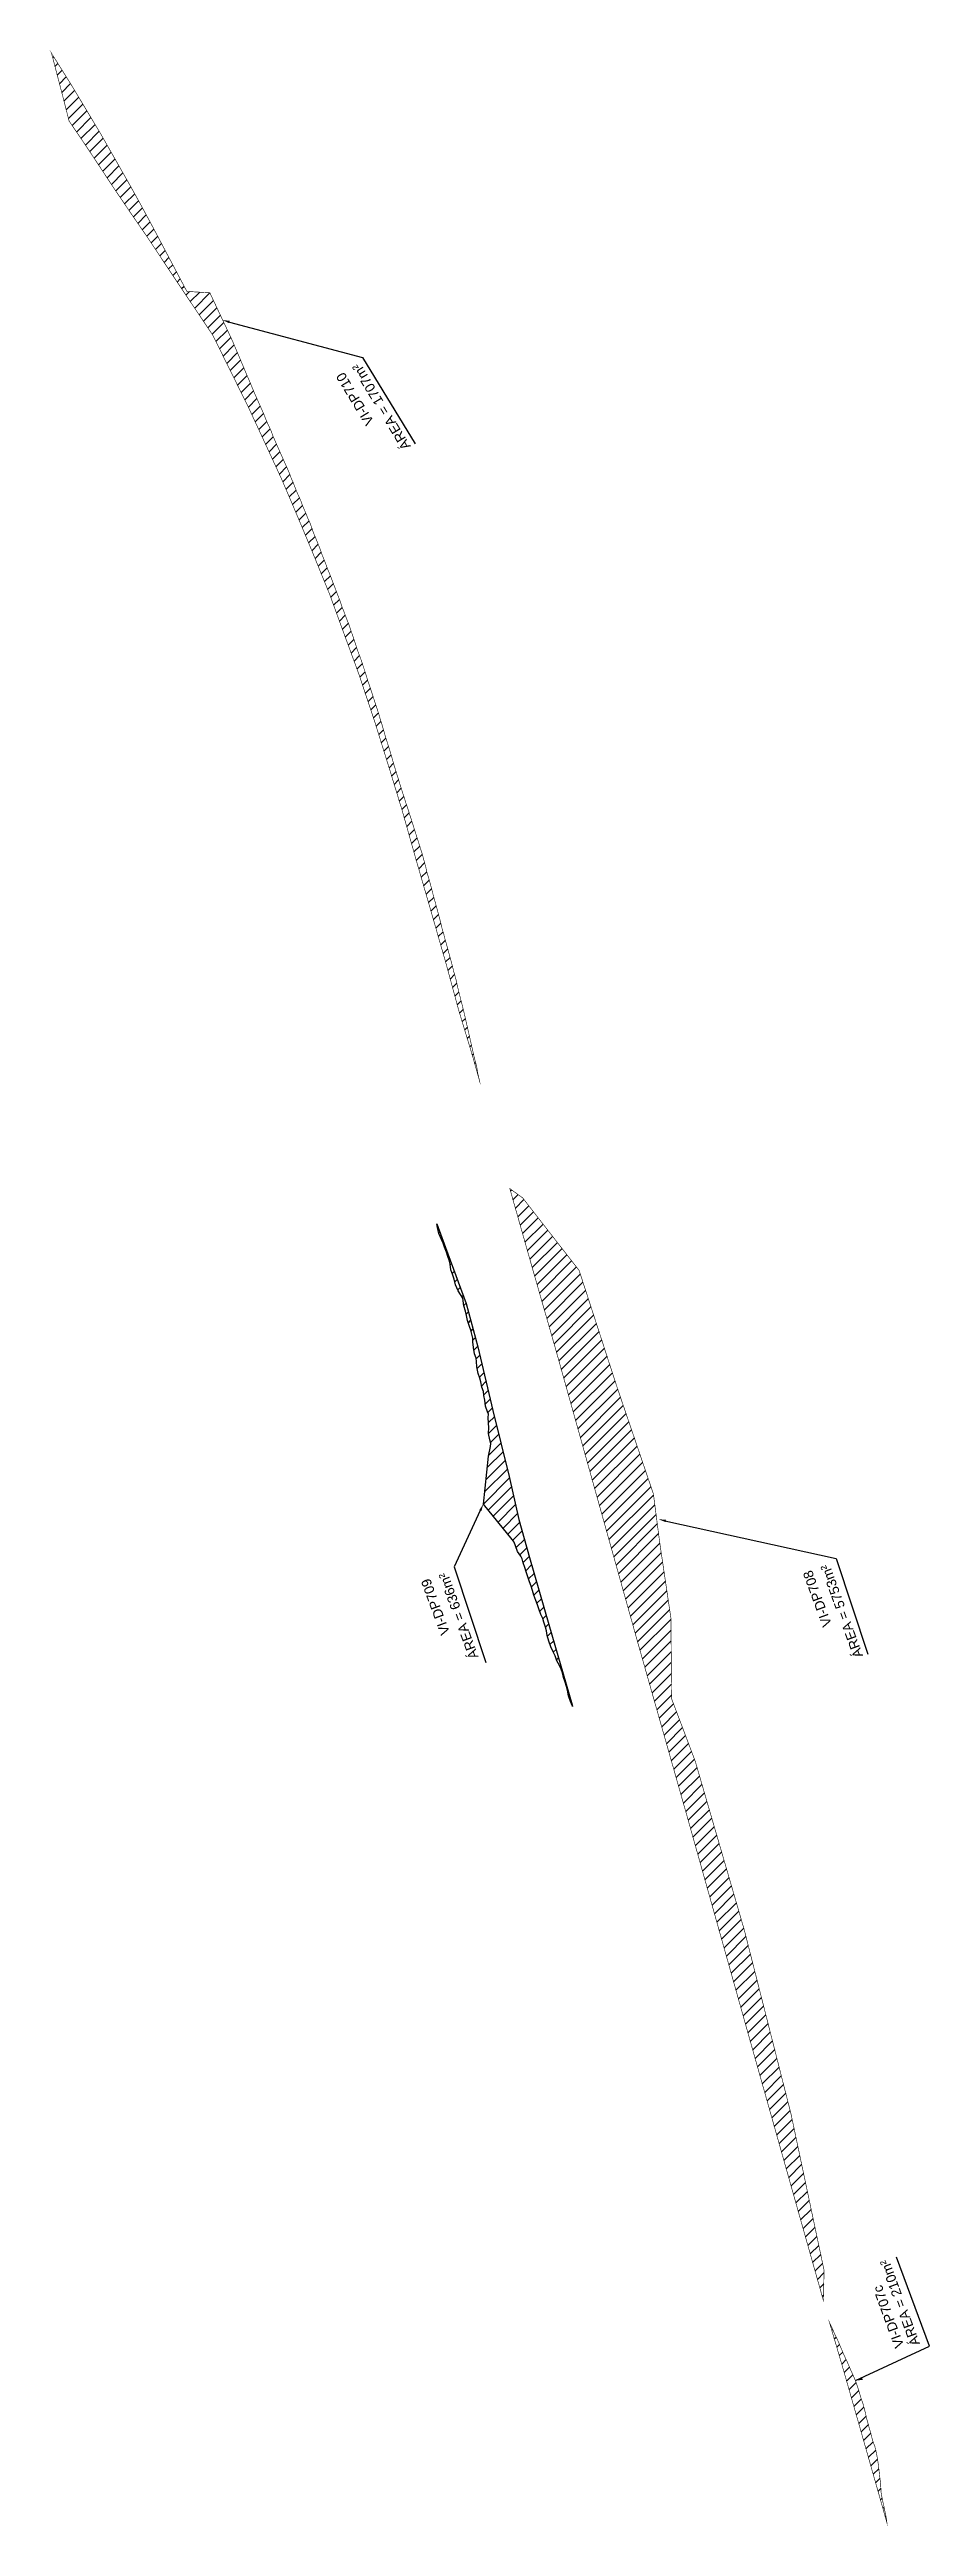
# Model space of a CAD drawing. Header units: metres. Extents: x 287051 to 328239, y 7396995 to 7466021.
# Drawn here: x 298530 to 298893, y 7450306 to 7451327 of the extents above; entities that cross this region are included whole.
import ezdxf

# ---------------------------------------------------------------- set-up
doc = ezdxf.new("R2010")
doc.units = ezdxf.units.M
doc.header["$LTSCALE"] = 10
doc.layers.add('DESAPROPRIAÇÃO', color=160, linetype='Continuous')
doc.layers.add('U-HZ-TEXTO-DESAP', color=2, linetype='Continuous')
doc.styles.add('ARIAL', font='arial.ttf')
pattern_1 = [(45, (0, 0), (-2.245064030267288, 2.245064030267288), [])]

msp = doc.modelspace()

# ---------------------------------------------------------------- texts
at = {"layer": 'U-HZ-TEXTO-DESAP', "style": 'ARIAL'}
for s, rotation, p in [('ÁREA = 1707m²', 121.2199583542089, (298678.9995120296, 7451163.327783469)), ('VI-DP710', 121.2199583542089, (298663.892828315, 7451173.442624096)), ('VI-DP709', 110.1455644115578, (298695.123445797, 7450674.512010128)), ('ÁREA = 636m²', 110.1455644115578, (298706.9280732744, 7450664.621916033)), ('VI-DP708', 110.1455644115578, (298852.4940385644, 7450677.894034881)), ('ÁREA = 5753m²', 110.1455644115578, (298865.369004075, 7450665.086296224)), ('ÁREA = 210m²', 110.1455644115578, (298888.7970343103, 7450381.672119688, 719)), ('VI-DP707c', 110.1455644115578, (298882.2621975223, 7450380.794803999, 719))]:
    msp.add_text(s, height=4, rotation=rotation, dxfattribs=at).set_placement(p)

# ---------------------------------------------------------------- hatches: boundary and pattern name
at = {"layer": 'DESAPROPRIAÇÃO', "transparency": 33554687}
h = msp.add_hatch(dxfattribs=at)
h.set_pattern_fill('ANSI31', color=256)
h.set_pattern_definition(pattern_1)
h.paths.add_polyline_path([(298530.899365366, 7451325.154039748), (298538.5628506701, 7451312.935821945), (298550.5910603108, 7451292.962413303), (298562.5168173984, 7451272.048491782), (298567.7398587418, 7451262.649711053), (298571.7691718661, 7451255.219619147), (298586.6580364297, 7451227.105990913), (298596.1252334859, 7451226.509248435), (298605.396872527, 7451206.818924914), (298613.7342022405, 7451187.088495001), (298614.1800644733, 7451185.989884071), (298614.9803281415, 7451184.169650642), (298615.7672984994, 7451182.340750395), (298616.6289072288, 7451180.48214602), (298617.4227183218, 7451178.615558431), (298618.2681859919, 7451176.814141397), (298619.0156788406, 7451174.860870837), (298619.8673574714, 7451172.854377215), (298620.7315492005, 7451171.011751646), (298621.4986598098, 7451169.298457227), (298622.0594240355, 7451167.690025989), (298623.0771435481, 7451165.326104957), (298623.6584697624, 7451164.02488198), (298624.5978976327, 7451161.922095112), (298625.2822590992, 7451160.39024115), (298626.2733129564, 7451158.139188658), (298627.1281490927, 7451156.198989439), (298627.9853685719, 7451154.339682844), (298628.8801807601, 7451152.281208226), (298629.5731693018, 7451150.372385361), (298630.3659242818, 7451148.566500679), (298631.1494806212, 7451146.56504545), (298631.8390143121, 7451144.778524478), (298632.6053743687, 7451143.069536459), (298633.5425998116, 7451141.041338228), (298634.2528195163, 7451139.045828528), (298634.9914546924, 7451137.302879147), (298635.7962062957, 7451135.390385851), (298636.5252853499, 7451133.588500332), (298637.4245940114, 7451131.650123222), (298638.2061236803, 7451129.469635859), (298638.8054802763, 7451127.675612004), (298639.5357029652, 7451125.961442784), (298640.3284674527, 7451124.036477508), (298641.1099583234, 7451122.099604395), (298641.8925646254, 7451120.073084872), (298642.5307893462, 7451118.195562731), (298643.2579536699, 7451116.421789726), (298644.0391361036, 7451114.429204156), (298644.7051467263, 7451112.579011974), (298645.4661664297, 7451110.777057388), (298646.2084514573, 7451108.895762098), (298646.8611492523, 7451107.137509679), (298647.7258154987, 7451104.894797958), (298648.4903317677, 7451102.911848345), (298649.1867586334, 7451101.101595872), (298649.8680679965, 7451099.314816703), (298650.5024147038, 7451097.391055047), (298651.2453460996, 7451095.506523119), (298651.9742035146, 7451093.580580137), (298652.6814120525, 7451091.718029251), (298653.4573041198, 7451089.751731076), (298654.1466940073, 7451087.729569488), (298654.8075242499, 7451085.811948353), (298655.4672204258, 7451083.870906352), (298656.1331854355, 7451081.874959185), (298656.7047246352, 7451080.001065552), (298657.3898557481, 7451078.116401271), (298658.1618897702, 7451076.151467254), (298658.7627642491, 7451074.358703505), (298659.3624726858, 7451072.551886492), (298660.0279046755, 7451070.525983434), (298660.7077790565, 7451068.423596804), (298661.3009198377, 7451066.418014599), (298661.9653725536, 7451064.576361666), (298662.6048638675, 7451062.612596751), (298663.2130390277, 7451060.744998216), (298663.6612661807, 7451059.368571769), (298664.2436768244, 7451057.580091515), (298664.9875781558, 7451055.295701872), (298665.7967736755, 7451052.810805305), (298666.3434706278, 7451050.843176936), (298666.9056795242, 7451049.184842343), (298667.4407750334, 7451047.293211563), (298668.0325582096, 7451045.239106274), (298668.5878157645, 7451043.357287085), (298669.171383586, 7451041.48644295), (298669.7848513603, 7451039.56764872), (298670.3998036413, 7451037.599787074), (298670.9959341016, 7451035.608508665), (298671.5633303887, 7451033.615799282), (298672.0760641563, 7451031.74862957), (298672.6695136456, 7451029.887695138), (298673.247167913, 7451027.96716071), (298673.8633215175, 7451026.054988863), (298674.4489733039, 7451024.119411876), (298675.0568414879, 7451022.206922161), (298675.6270490359, 7451020.33709974), (298676.2866684963, 7451018.413933879), (298676.8991012752, 7451016.345969875), (298677.5758955791, 7451014.470361097), (298678.2033379291, 7451012.49269675), (298678.8128360037, 7451010.571591789), (298679.4527411267, 7451008.554645456), (298680.0060535625, 7451006.810634589), (298680.558180028, 7451005.070361836), (298681.1627628531, 7451003.164749475), (298681.5602682942, 7451001.911833827), (298682.3206138184, 7450999.515265865), (298682.9595298986, 7450997.501436941), (298683.6438738393, 7450995.344421859), (298684.1962511657, 7450993.294789), (298684.6990722203, 7450991.429037989), (298685.1815496762, 7450989.638773256), (298685.6540505448, 7450987.417163108), (298686.2207554036, 7450985.782731192), (298686.8434058314, 7450983.47234531), (298687.3201860657, 7450981.703220497), (298687.7713426119, 7450980.029174085), (298688.2902581511, 7450977.921575912), (298688.8931074778, 7450975.866790839), (298689.4489876756, 7450973.804160343), (298689.9257316398, 7450972.035170113), (298690.4436524691, 7450970.113390381), (298690.9351552584, 7450968.289636547), (298691.4552450965, 7450966.21375345), (298691.9120686068, 7450964.273434227), (298692.4998463292, 7450962.391271627), (298692.9972045978, 7450960.383172658), (298693.5204214372, 7450958.533659432), (298694.0733028677, 7450956.572850693), (298694.5931240754, 7450954.618478456), (298695.1103653939, 7450952.720379072), (298695.6575653549, 7450950.766819367), (298696.1579207443, 7450948.844075263), (298696.6343487388, 7450946.872870626), (298697.2137122517, 7450944.885600389), (298697.7302501104, 7450942.876894051), (298698.1982458524, 7450940.720315918), (298698.5818043773, 7450939.109335172), (298699.021096481, 7450937.358096399), (298699.5126240996, 7450935.398620651), (298700.1111002307, 7450933.133340175), (298700.5772235408, 7450931.238552422), (298701.0174682345, 7450929.399556763), (298701.4399007055, 7450927.541962034), (298701.9483652891, 7450925.306051695), (298702.3956856926, 7450923.339015351), (298702.8352084233, 7450921.406268312), (298703.2657205442, 7450919.513144319), (298703.7148494407, 7450917.53815535), (298704.0394133659, 7450916.11092549), (298704.6169175016, 7450913.571422229), (298705.0675339088, 7450911.589892115), (298705.5591713704, 7450909.746206845), (298706.1014150296, 7450907.677737348), (298706.4207210391, 7450905.575467671), (298706.7966829813, 7450903.831466369), (298707.3324674579, 7450901.630125977), (298707.3337052259, 7450901.618591855), (298704.4099666993, 7450912.049450869), (298698.7157508701, 7450930.82107501), (298693.5375470008, 7450949.908989846), (298687.2402370651, 7450971.823804612), (298681.3716636648, 7450992.070787257), (298675.3247001729, 7451013.433394654), (298670.2132141776, 7451030.154035131), (298664.0198948788, 7451049.987675078), (298657.3805278083, 7451069.856809883), (298651.1831791206, 7451086.718839148), (298645.5145054255, 7451102.260124669), (298638.0565214495, 7451120.534546465), (298632.3350210448, 7451134.222256438), (298625.9567137094, 7451149.200329673), (298619.3788056794, 7451163.473894255), (298611.9256911816, 7451179.575513279), (298603.9927137278, 7451195.593671668), (298597.3719205101, 7451209.00255262), (298587.3601165307, 7451223.930466515), (298584.2713633485, 7451228.535894432), (298569.8476360537, 7451250.226395749), (298564.5686624895, 7451257.856231813), (298556.6768449933, 7451269.469558184), (298545.4654975285, 7451286.478276556), (298538.1103923702, 7451297.301993145), (298535.5443282922, 7451307.384326675), (298530.9034727977, 7451325.144859089)])
h = msp.add_hatch(dxfattribs=at)
h.set_pattern_fill('ANSI31', color=256)
h.set_pattern_definition(pattern_1)
h.paths.add_polyline_path([(298719.7302226636, 7450857.516296402), (298728.7820106879, 7450825.596086657), (298738.7940934607, 7450790.726165215), (298772.5761367329, 7450670.114433111), (298792.5625200752, 7450599.732305058), (298820.2411539564, 7450501.235341988), (298848.9798169266, 7450399.365444455), (298849.2178500124, 7450411.951805735), (298835.6070995653, 7450476.309204662), (298816.3495524852, 7450552.135245021), (298796.1519209191, 7450621.571820591), (298786.4047763527, 7450647.352620775), (298786.1154019889, 7450680.556688841), (298781.4998286357, 7450711.723799352), (298778.8951200441, 7450731.770889305), (298764.0063784142, 7450775.445436849), (298748.3130232937, 7450823.760816436), (298725.0437736294, 7450853.666194656)])
h.paths.add_polyline_path([(298852.1674534248, 7450388.98144139), (298853.0356515714, 7450386.986646297), (298853.7394324293, 7450385.298745648), (298854.6792371658, 7450383.513648576), (298855.5626945914, 7450381.456955492), (298856.3506448886, 7450379.572545412), (298857.0941983018, 7450377.786496982), (298857.8872056716, 7450376.047298803), (298858.7625772764, 7450374.183802684), (298859.6098956001, 7450372.260547388), (298860.4029085025, 7450370.417166158), (298861.2103535527, 7450368.604661257), (298862.128970554, 7450366.551982697), (298862.855041527, 7450364.418747704), (298863.5231906289, 7450362.406649386), (298864.0883048135, 7450360.447548942), (298864.6442622138, 7450358.682004614), (298865.3526115412, 7450356.68436891), (298865.9345695225, 7450354.487847015), (298866.4145687488, 7450352.456759406), (298866.8364637287, 7450350.61354308), (298867.3572017056, 7450348.780461168), (298867.8752124181, 7450346.854756095), (298868.436092935, 7450344.898544017), (298868.9313840672, 7450342.949096303), (298869.3922850306, 7450341.315647673), (298870.1530514339, 7450339.353268173), (298870.7283435678, 7450336.969368014), (298871.1467997142, 7450334.79143029), (298871.4749941611, 7450332.659930299), (298871.7582666827, 7450330.548984625), (298871.9838125594, 7450328.490683422), (298872.2127802245, 7450326.534715645), (298872.4965932661, 7450324.393767694), (298872.6373450779, 7450322.15564351), (298872.7430801309, 7450320.360818253), (298873.0270507387, 7450318.684668927), (298873.3716106054, 7450316.876238761), (298873.8489586754, 7450314.919281838), (298874.2334737654, 7450312.896905176), (298874.6985302214, 7450310.850276032), (298875.0508417527, 7450308.581620894), (298875.1259896, 7450307.931956445), (298873.1946716231, 7450314.802379949), (298865.4110601129, 7450342.191727516), (298856.5425456213, 7450373.177015858), (298851.4601183536, 7450390.416418268)])

# ---------------------------------------------------------------- linework, layer by layer
for p, q in [((298689.9300638662, 7450841.482361407), (298689.6786238888, 7450842.929265381)), ((298689.6786238888, 7450842.929265381), (298694.1639474898, 7450830.651253353)), ((298689.9300638662, 7450841.482361407), (298689.6786238888, 7450842.929265381)), ((298689.6786238888, 7450842.929265381), (298694.1639474898, 7450830.651253353)), ((298690.5287966123, 7450838.944830246), (298689.9300638662, 7450841.482361407)), ((298690.5287966123, 7450838.944830246), (298689.9300638662, 7450841.482361407)), ((298691.5552684315, 7450836.605693386), (298690.5287966123, 7450838.944830246)), ((298691.5552684315, 7450836.605693386), (298690.5287966123, 7450838.944830246)), ((298692.2892041013, 7450835.068079201), (298691.5552684315, 7450836.605693386)), ((298692.2892041013, 7450835.068079201), (298691.5552684315, 7450836.605693386)), ((298692.7947766379, 7450833.335162485), (298692.2892041013, 7450835.068079201)), ((298692.7947766379, 7450833.335162485), (298692.2892041013, 7450835.068079201)), ((298693.5957433266, 7450831.255776833), (298692.7947766379, 7450833.335162485)), ((298693.5957433266, 7450831.255776833), (298692.7947766379, 7450833.335162485)), ((298694.2541163409, 7450829.567169618), (298693.5957433266, 7450831.255776833)), ((298694.2541163409, 7450829.567169618), (298693.5957433266, 7450831.255776833)), ((298694.1639474898, 7450830.651253353), (298701.6811254575, 7450810.15609115)), ((298694.1639474898, 7450830.651253353), (298701.6811254575, 7450810.15609115)), ((298694.720109325, 7450828.000145053), (298694.2541163409, 7450829.567169618)), ((298694.720109325, 7450828.000145053), (298694.2541163409, 7450829.567169618)), ((298695.0847492375, 7450826.412190557), (298694.720109325, 7450828.000145053)), ((298695.0847492375, 7450826.412190557), (298694.720109325, 7450828.000145053)), ((298695.4237574732, 7450824.003191966), (298695.0847492375, 7450826.412190557)), ((298695.4237574732, 7450824.003191966), (298695.0847492375, 7450826.412190557)), ((298696.3098585202, 7450821.847104324), (298695.4237574732, 7450824.003191966)), ((298696.3098585202, 7450821.847104324), (298695.4237574732, 7450824.003191966)), ((298696.7615621869, 7450820.188249637), (298696.3098585202, 7450821.847104324)), ((298696.7615621869, 7450820.188249637), (298696.3098585202, 7450821.847104324)), ((298697.4165490131, 7450817.891003952), (298696.7615621869, 7450820.188249637)), ((298697.4165490131, 7450817.891003952), (298696.7615621869, 7450820.188249637)), ((298698.5063249492, 7450815.457579521), (298697.4165490131, 7450817.891003952)), ((298698.5063249492, 7450815.457579521), (298697.4165490131, 7450817.891003952)), ((298700.3143805535, 7450812.409429724), (298698.5063249492, 7450815.457579521)), ((298700.3143805535, 7450812.409429724), (298698.5063249492, 7450815.457579521)), ((298700.8292765329, 7450809.201396745), (298700.3143805535, 7450812.409429724)), ((298700.8292765329, 7450809.201396745), (298700.3143805535, 7450812.409429724)), ((298701.4058890383, 7450807.001981699), (298700.8292765329, 7450809.201396745)), ((298701.4058890383, 7450807.001981699), (298700.8292765329, 7450809.201396745)), ((298701.6811254575, 7450810.15609115), (298706.5067502021, 7450792.371642658)), ((298701.6811254575, 7450810.15609115), (298706.5067502021, 7450792.371642658)), ((298701.9008801117, 7450805.201849862), (298701.4058890383, 7450807.001981699)), ((298701.9008801117, 7450805.201849862), (298701.4058890383, 7450807.001981699)), ((298702.3268887493, 7450803.133820152), (298701.9008801117, 7450805.201849862)), ((298702.3268887493, 7450803.133820152), (298701.9008801117, 7450805.201849862)), ((298703.0885734338, 7450800.761217134), (298702.3268887493, 7450803.133820152)), ((298703.0885734338, 7450800.761217134), (298702.3268887493, 7450803.133820152)), ((298703.7373360934, 7450799.223297926), (298703.0885734338, 7450800.761217134)), ((298703.7373360934, 7450799.223297926), (298703.0885734338, 7450800.761217134)), ((298704.0249810552, 7450797.578879779), (298703.7373360934, 7450799.223297926)), ((298704.0249810552, 7450797.578879779), (298703.7373360934, 7450799.223297926)), ((298704.4699891083, 7450795.929736536), (298704.0249810552, 7450797.578879779)), ((298704.4699891083, 7450795.929736536), (298704.0249810552, 7450797.578879779)), ((298704.5590380674, 7450794.370034772), (298704.4699891083, 7450795.929736536)), ((298704.5590380674, 7450794.370034772), (298704.4699891083, 7450795.929736536)), ((298704.7231792457, 7450792.013551916), (298704.5590380674, 7450794.370034772)), ((298704.7231792457, 7450792.013551916), (298704.5590380674, 7450794.370034772)), ((298705.2062378428, 7450789.421647117), (298704.7231792457, 7450792.013551916)), ((298705.2062378428, 7450789.421647117), (298704.7231792457, 7450792.013551916)), ((298705.8060714231, 7450787.613409659), (298705.2062378428, 7450789.421647117)), ((298705.8060714231, 7450787.613409659), (298705.2062378428, 7450789.421647117)), ((298706.0038236954, 7450786.266341756), (298705.8060714231, 7450787.613409659)), ((298706.0038236954, 7450786.266341756), (298705.8060714231, 7450787.613409659)), ((298706.5067502021, 7450792.371642658), (298712.755789961, 7450766.040341926)), ((298706.5067502021, 7450792.371642658), (298712.755789961, 7450766.040341926)), ((298706.1343395513, 7450784.039666452), (298706.0038236954, 7450786.266341756)), ((298706.1343395513, 7450784.039666452), (298706.0038236954, 7450786.266341756)), ((298706.7204619385, 7450781.396551737), (298706.1343395513, 7450784.039666452)), ((298706.7204619385, 7450781.396551737), (298706.1343395513, 7450784.039666452)), ((298707.4143249426, 7450779.432010885), (298706.7204619385, 7450781.396551737)), ((298707.4143249426, 7450779.432010885), (298706.7204619385, 7450781.396551737)), ((298707.8045471222, 7450777.903136423), (298707.4143249426, 7450779.432010885)), ((298707.8045471222, 7450777.903136423), (298707.4143249426, 7450779.432010885)), ((298708.1883744179, 7450775.673874603), (298707.8045471222, 7450777.903136423)), ((298708.1883744179, 7450775.673874603), (298707.8045471222, 7450777.903136423)), ((298708.8502180206, 7450773.859087694), (298708.1883744179, 7450775.673874603)), ((298708.8502180206, 7450773.859087694), (298708.1883744179, 7450775.673874603)), ((298709.0703162585, 7450772.311797031), (298708.8502180206, 7450773.859087694)), ((298709.0703162585, 7450772.311797031), (298708.8502180206, 7450773.859087694)), ((298709.4026675072, 7450770.355126678), (298709.0703162585, 7450772.311797031)), ((298709.4026675072, 7450770.355126678), (298709.0703162585, 7450772.311797031)), ((298709.7223893485, 7450767.917854975), (298709.4026675072, 7450770.355126678)), ((298709.7223893485, 7450767.917854975), (298709.4026675072, 7450770.355126678)), ((298710.5820961435, 7450765.503052385), (298709.7223893485, 7450767.917854975)), ((298710.5820961435, 7450765.503052385), (298709.7223893485, 7450767.917854975)), ((298710.936851064, 7450764.540607426), (298710.5820961435, 7450765.503052385)), ((298710.936851064, 7450764.540607426), (298710.5820961435, 7450765.503052385)), ((298710.8771683933, 7450763.204008272), (298710.936851064, 7450764.540607426)), ((298710.8771683933, 7450763.204008272), (298710.936851064, 7450764.540607426)), ((298710.9942077531, 7450760.888530208), (298710.8771683933, 7450763.204008272)), ((298710.9942077531, 7450760.888530208), (298710.8771683933, 7450763.204008272)), ((298710.9263147233, 7450756.59025027), (298711.1020717476, 7450759.14334613)), ((298710.9263147233, 7450756.59025027), (298711.1020717476, 7450759.14334613)), ((298711.1020717476, 7450759.14334613), (298710.9942077531, 7450760.888530208)), ((298711.1020717476, 7450759.14334613), (298710.9942077531, 7450760.888530208)), ((298712.755789961, 7450766.040341926), (298719.4691132754, 7450738.890690967)), ((298712.755789961, 7450766.040341926), (298719.4691132754, 7450738.890690967)), ((298708.8286103944, 7450727.56963668), (298710.9714917258, 7450747.320566298)), ((298708.8286103944, 7450727.56963668), (298710.9714917258, 7450747.320566298)), ((298711.546010448, 7450753.978794561), (298710.9263147233, 7450756.59025027)), ((298711.546010448, 7450753.978794561), (298710.9263147233, 7450756.59025027)), ((298710.9714917258, 7450747.320566298), (298711.7058812786, 7450751.305842506)), ((298710.9714917258, 7450747.320566298), (298711.7058812786, 7450751.305842506)), ((298711.8571764953, 7450752.456944807), (298711.546010448, 7450753.978794561)), ((298711.8571764953, 7450752.456944807), (298711.546010448, 7450753.978794561)), ((298711.7058812786, 7450751.305842506), (298711.8571764953, 7450752.456944807)), ((298711.7058812786, 7450751.305842506), (298711.8571764953, 7450752.456944807)), ((298719.4691132754, 7450738.890690967), (298723.5028997058, 7450721.137197516)), ((298719.4691132754, 7450738.890690967), (298723.5028997058, 7450721.137197516)), ((298720.7610577033, 7450713.014130475), (298708.8286103944, 7450727.56963668)), ((298720.7610577033, 7450713.014130475), (298708.8286103944, 7450727.56963668)), ((298723.5028997058, 7450721.137197516), (298727.7954747387, 7450705.594966035)), ((298723.5028997058, 7450721.137197516), (298727.7954747387, 7450705.594966035)), ((298721.4637913911, 7450711.814401111), (298720.7610577033, 7450713.014130475)), ((298721.4637913911, 7450711.814401111), (298720.7610577033, 7450713.014130475)), ((298722.1041490879, 7450710.356959423), (298721.4637913911, 7450711.814401111)), ((298722.1041490879, 7450710.356959423), (298721.4637913911, 7450711.814401111)), ((298722.9615208062, 7450708.073528777), (298722.1041490879, 7450710.356959423)), ((298722.9615208062, 7450708.073528777), (298722.1041490879, 7450710.356959423)), ((298724.2657795095, 7450706.107943247), (298722.9615208062, 7450708.073528777)), ((298724.2657795095, 7450706.107943247), (298722.9615208062, 7450708.073528777)), ((298724.805890832, 7450705.023391484), (298724.2657795095, 7450706.107943247)), ((298724.805890832, 7450705.023391484), (298724.2657795095, 7450706.107943247)), ((298725.245598138, 7450703.353403336), (298724.805890832, 7450705.023391484)), ((298725.245598138, 7450703.353403336), (298724.805890832, 7450705.023391484)), ((298725.9388031739, 7450701.473691835), (298725.245598138, 7450703.353403336)), ((298725.9388031739, 7450701.473691835), (298725.245598138, 7450703.353403336)), ((298726.418514668, 7450699.64431839), (298725.9388031739, 7450701.473691835)), ((298726.418514668, 7450699.64431839), (298725.9388031739, 7450701.473691835)), ((298727.0908676288, 7450697.543062594), (298726.418514668, 7450699.64431839)), ((298727.0908676288, 7450697.543062594), (298726.418514668, 7450699.64431839)), ((298727.803045205, 7450695.519667299), (298727.0908676288, 7450697.543062594)), ((298727.803045205, 7450695.519667299), (298727.0908676288, 7450697.543062594)), ((298727.7954747387, 7450705.594966035), (298735.8657831922, 7450677.903371215)), ((298727.7954747387, 7450705.594966035), (298735.8657831922, 7450677.903371215)), ((298728.5137720015, 7450693.666001087), (298727.803045205, 7450695.519667299)), ((298728.5137720015, 7450693.666001087), (298727.803045205, 7450695.519667299)), ((298729.0988259537, 7450691.953959358), (298728.5137720015, 7450693.666001087)), ((298729.0988259537, 7450691.953959358), (298728.5137720015, 7450693.666001087)), ((298729.6746695237, 7450690.015199758), (298729.0988259537, 7450691.953959358)), ((298729.6746695237, 7450690.015199758), (298729.0988259537, 7450691.953959358)), ((298730.4391245716, 7450687.841541497), (298729.6746695237, 7450690.015199758)), ((298730.4391245716, 7450687.841541497), (298729.6746695237, 7450690.015199758)), ((298731.2002122885, 7450686.084486734), (298730.4391245716, 7450687.841541497)), ((298731.2002122885, 7450686.084486734), (298730.4391245716, 7450687.841541497)), ((298731.717090056, 7450684.396436629), (298731.2002122885, 7450686.084486734)), ((298731.717090056, 7450684.396436629), (298731.2002122885, 7450686.084486734)), ((298732.4874297532, 7450682.031295556), (298731.717090056, 7450684.396436629)), ((298732.4874297532, 7450682.031295556), (298731.717090056, 7450684.396436629)), ((298733.3398878258, 7450680.436867191), (298732.4874297532, 7450682.031295556)), ((298733.3398878258, 7450680.436867191), (298732.4874297532, 7450682.031295556)), ((298733.6982064616, 7450678.838477393), (298733.3398878258, 7450680.436867191)), ((298733.6982064616, 7450678.838477393), (298733.3398878258, 7450680.436867191)), ((298734.4091840067, 7450676.869066364), (298733.6982064616, 7450678.838477393)), ((298734.4091840067, 7450676.869066364), (298733.6982064616, 7450678.838477393)), ((298734.8161641749, 7450675.313899797), (298734.4091840067, 7450676.869066364)), ((298734.8161641749, 7450675.313899797), (298734.4091840067, 7450676.869066364)), ((298735.1844844849, 7450673.392473279), (298734.8161641749, 7450675.313899797)), ((298735.1844844849, 7450673.392473279), (298734.8161641749, 7450675.313899797)), ((298735.8657831922, 7450677.903371215), (298745.3917464942, 7450644.853842341)), ((298735.8657831922, 7450677.903371215), (298745.3917464942, 7450644.853842341)), ((298735.7548355114, 7450671.015127775), (298735.1844844849, 7450673.392473279)), ((298735.7548355114, 7450671.015127775), (298735.1844844849, 7450673.392473279)), ((298736.6445280036, 7450668.696334129), (298735.7548355114, 7450671.015127775)), ((298736.6445280036, 7450668.696334129), (298735.7548355114, 7450671.015127775)), ((298737.554335371, 7450666.68815292), (298736.6445280036, 7450668.696334129)), ((298737.554335371, 7450666.68815292), (298736.6445280036, 7450668.696334129)), ((298738.3547582682, 7450664.984526712), (298737.554335371, 7450666.68815292)), ((298738.3547582682, 7450664.984526712), (298737.554335371, 7450666.68815292)), ((298739.1171385625, 7450663.004991033), (298738.3547582682, 7450664.984526712)), ((298739.1171385625, 7450663.004991033), (298738.3547582682, 7450664.984526712)), ((298740.1733784848, 7450660.997092094), (298739.1171385625, 7450663.004991033)), ((298740.1733784848, 7450660.997092094), (298739.1171385625, 7450663.004991033)), ((298740.9046539141, 7450659.511325063), (298740.1733784848, 7450660.997092094)), ((298740.9046539141, 7450659.511325063), (298740.1733784848, 7450660.997092094)), ((298741.3935545127, 7450658.100445408), (298740.9046539141, 7450659.511325063)), ((298741.3935545127, 7450658.100445408), (298740.9046539141, 7450659.511325063)), ((298741.8970417308, 7450656.157660641), (298741.3935545127, 7450658.100445408)), ((298741.8970417308, 7450656.157660641), (298741.3935545127, 7450658.100445408)), ((298742.6064031211, 7450654.12725538), (298741.8970417308, 7450656.157660641)), ((298742.6064031211, 7450654.12725538), (298741.8970417308, 7450656.157660641)), ((298743.1471959928, 7450652.452674665), (298742.6064031211, 7450654.12725538)), ((298743.1471959928, 7450652.452674665), (298742.6064031211, 7450654.12725538)), ((298743.541133767, 7450650.839591679), (298743.1471959928, 7450652.452674665)), ((298743.541133767, 7450650.839591679), (298743.1471959928, 7450652.452674665)), ((298743.936045942, 7450648.61997033), (298743.541133767, 7450650.839591679)), ((298743.936045942, 7450648.61997033), (298743.541133767, 7450650.839591679)), ((298744.7616335456, 7450646.26267358), (298743.936045942, 7450648.61997033)), ((298744.7616335456, 7450646.26267358), (298743.936045942, 7450648.61997033)), ((298745.526325936, 7450644.310031938), (298744.7616335456, 7450646.26267358)), ((298745.526325936, 7450644.310031938), (298744.7616335456, 7450646.26267358)), ((298745.3917464942, 7450644.853842341), (298745.5983632586, 7450644.125342485)), ((298745.3917464942, 7450644.853842341), (298745.3917464942, 7450644.853842341)), ((298745.3917464942, 7450644.853842341), (298745.5983632586, 7450644.125342485)), ((298745.3917464942, 7450644.853842341), (298745.3917464942, 7450644.853842341)), ((298745.5983632586, 7450644.125342485), (298745.526325936, 7450644.310031938)), ((298745.5983632586, 7450644.125342485), (298745.526325936, 7450644.310031938))]:
    msp.add_line(p, q, dxfattribs=at)
at = {"layer": 'DESAPROPRIAÇÃO', "linetype": 'Continuous', "transparency": 33554687}
for p, q in [((298690.4358291924, 7450839.338841978), (298690.841907979, 7450839.744920766)), ((298691.7612570929, 7450836.174141819), (298692.0433202651, 7450836.45620499)), ((298692.9665265982, 7450832.889283264), (298693.2447325489, 7450833.167489214)), ((298694.2205731659, 7450829.65320177), (298694.4469726351, 7450829.87960124)), ((298695.132237508, 7450826.074738052), (298695.6519091562, 7450826.5944097)), ((298696.0433087451, 7450822.495681229), (298696.8568456783, 7450823.309218162)), ((298697.0864657592, 7450819.048710182), (298698.0617822004, 7450820.024026623)), ((298698.3452149956, 7450815.817331359), (298699.2667187215, 7450816.738835084)), ((298699.984156617, 7450812.966144919), (298700.471655244, 7450813.453643546)), ((298700.8127160072, 7450809.304576249), (298701.6765917651, 7450810.168452007)), ((298701.749746094, 7450805.751478274), (298702.6358391419, 7450806.637571323)), ((298702.641675089, 7450802.15327921), (298703.5941585978, 7450803.105762718)), ((298703.8064885922, 7450798.827964652), (298704.5524780527, 7450799.573954113)), ((298704.5201319233, 7450795.051479923), (298705.5107975085, 7450796.042145507)), ((298704.9194137654, 7450790.960633704), (298706.4691169644, 7450792.510336904)), ((298705.8388734935, 7450787.389965371), (298707.3341544261, 7450788.885246304)), ((298706.2875955962, 7450783.348559414), (298708.1953789662, 7450785.256342784)), ((298707.2699487624, 7450779.84078452), (298709.0566035071, 7450781.627439264)), ((298708.1009465195, 7450776.181654216), (298709.9178280476, 7450777.998535745)), ((298709.0268419301, 7450772.617421567), (298710.7790525882, 7450774.369632224)), ((298709.6174403271, 7450768.717891903), (298711.6402771287, 7450770.740728704)), ((298710.6657573176, 7450765.276080833), (298712.5015016692, 7450767.111825185)), ((298710.9328102246, 7450756.562877619), (298714.2732889648, 7450759.903356358)), ((298710.9833399868, 7450761.103535442), (298713.3831225811, 7450763.503318035)), ((298710.4616471138, 7450742.621330326), (298716.9437881191, 7450749.103471331)), ((298711.0394294653, 7450747.689240739), (298716.0536217354, 7450752.703433008)), ((298711.7654790413, 7450752.905418376), (298715.1634553499, 7450756.303394684)), ((298708.851912789, 7450727.541211819), (298719.6046903525, 7450738.293989383)), ((298709.3687591981, 7450732.548186289), (298718.7241208898, 7450741.903547981)), ((298709.9152031559, 7450737.584758308), (298717.8339545042, 7450745.503509656)), ((298710.8746517841, 7450725.073822754), (298720.4360110923, 7450734.635182062)), ((298712.8973907805, 7450722.60643369), (298721.267331833, 7450730.976374744)), ((298714.9201297765, 7450720.139044626), (298722.0986525738, 7450727.317567423)), ((298716.9428687724, 7450717.671655561), (298722.9299733136, 7450723.658760102)), ((298718.9656077679, 7450715.204266496), (298723.8049387233, 7450720.043597451)), ((298720.9474259662, 7450712.695956633), (298724.776675533, 7450716.525206201)), ((298722.3756010812, 7450709.634003688), (298725.7484123441, 7450713.006814951)), ((298723.8963771784, 7450706.664651725), (298726.7201491534, 7450709.4884237)), ((298725.210095237, 7450703.488241723), (298727.6918859631, 7450705.97003245)), ((298726.3017147831, 7450700.089733208), (298728.7007348193, 7450702.488753244)), ((298727.39137867, 7450696.689269034), (298729.7140119411, 7450699.011902306)), ((298728.6015052442, 7450693.409267548), (298730.7272890639, 7450695.535051368)), ((298729.6806267328, 7450689.998260977), (298731.7405661866, 7450692.05820043)), ((298730.9151283051, 7450686.742634488), (298732.7538433089, 7450688.581349492)), ((298732.0467911917, 7450683.384169314), (298733.7671204307, 7450685.104498554)), ((298733.3856190457, 7450680.232869108), (298734.7803975535, 7450681.627647616)), ((298734.4304981246, 7450676.787620126), (298735.7936746767, 7450678.150796678)), ((298735.2504637199, 7450673.117457662), (298736.7989239292, 7450674.665917871)), ((298736.2770974883, 7450669.653963368), (298737.80355812, 7450671.180424)), ((298737.6333147618, 7450666.520052582), (298738.8081923109, 7450667.694930131)), ((298738.9756803508, 7450663.37229011), (298739.8128265017, 7450664.20943626)), ((298740.4759207997, 7450660.382402498), (298740.817460692, 7450660.723942392)), ((298741.6591705261, 7450657.075524164), (298741.8220948833, 7450657.238448522)), ((298742.7515569106, 7450653.677782488), (298742.8267290737, 7450653.752954652)), ((298743.6713889786, 7450650.107486496), (298743.8313632645, 7450650.267460782)), ((298744.6462262059, 7450646.592195663), (298744.8359974558, 7450646.781966912))]:
    msp.add_line(p, q, dxfattribs=at)
at = {"layer": 'DESAPROPRIAÇÃO', "transparency": 33554687, "const_width": 0.25, "flags": 128}
for points in [[(298530.899365366, 7451325.154039748), (298538.5628506701, 7451312.935821945), (298550.5910603108, 7451292.962413303), (298562.5168173984, 7451272.048491782), (298567.7398587418, 7451262.649711053), (298571.7691718661, 7451255.219619147), (298586.6580364297, 7451227.105990913), (298596.1252334859, 7451226.509248435), (298605.396872527, 7451206.818924914), (298613.7342022405, 7451187.088495001), (298614.1800644733, 7451185.989884071), (298614.9803281415, 7451184.169650642), (298615.7672984994, 7451182.340750395), (298616.6289072288, 7451180.48214602), (298617.4227183218, 7451178.615558431), (298618.2681859919, 7451176.814141397), (298619.0156788406, 7451174.860870837), (298619.8673574714, 7451172.854377215), (298620.7315492005, 7451171.011751646), (298621.4986598098, 7451169.298457227), (298622.0594240355, 7451167.690025989), (298623.0771435481, 7451165.326104957), (298623.6584697624, 7451164.02488198), (298624.5978976327, 7451161.922095112), (298625.2822590992, 7451160.39024115), (298626.2733129564, 7451158.139188658), (298627.1281490927, 7451156.198989439), (298627.9853685719, 7451154.339682844), (298628.8801807601, 7451152.281208226), (298629.5731693018, 7451150.372385361), (298630.3659242818, 7451148.566500679), (298631.1494806212, 7451146.56504545), (298631.8390143121, 7451144.778524478), (298632.6053743687, 7451143.069536459), (298633.5425998116, 7451141.041338228), (298634.2528195163, 7451139.045828528), (298634.9914546924, 7451137.302879147), (298635.7962062957, 7451135.390385851), (298636.5252853499, 7451133.588500332), (298637.4245940114, 7451131.650123222), (298638.2061236803, 7451129.469635859), (298638.8054802763, 7451127.675612004), (298639.5357029652, 7451125.961442784), (298640.3284674527, 7451124.036477508), (298641.1099583234, 7451122.099604395), (298641.8925646254, 7451120.073084872), (298642.5307893462, 7451118.195562731), (298643.2579536699, 7451116.421789726), (298644.0391361036, 7451114.429204156), (298644.7051467263, 7451112.579011974), (298645.4661664297, 7451110.777057388), (298646.2084514573, 7451108.895762098), (298646.8611492523, 7451107.137509679), (298647.7258154987, 7451104.894797958), (298648.4903317677, 7451102.911848345), (298649.1867586334, 7451101.101595872), (298649.8680679965, 7451099.314816703), (298650.5024147038, 7451097.391055047), (298651.2453460996, 7451095.506523119), (298651.9742035146, 7451093.580580137), (298652.6814120525, 7451091.718029251), (298653.4573041198, 7451089.751731076), (298654.1466940073, 7451087.729569488), (298654.8075242499, 7451085.811948353), (298655.4672204258, 7451083.870906352), (298656.1331854355, 7451081.874959185), (298656.7047246352, 7451080.001065552), (298657.3898557481, 7451078.116401271), (298658.1618897702, 7451076.151467254), (298658.7627642491, 7451074.358703505), (298659.3624726858, 7451072.551886492), (298660.0279046755, 7451070.525983434), (298660.7077790565, 7451068.423596804), (298661.3009198377, 7451066.418014599), (298661.9653725536, 7451064.576361666), (298662.6048638675, 7451062.612596751), (298663.2130390277, 7451060.744998216), (298663.6612661807, 7451059.368571769), (298664.2436768244, 7451057.580091515), (298664.9875781558, 7451055.295701872), (298665.7967736755, 7451052.810805305), (298666.3434706278, 7451050.843176936), (298666.9056795242, 7451049.184842343), (298667.4407750334, 7451047.293211563), (298668.0325582096, 7451045.239106274), (298668.5878157645, 7451043.357287085), (298669.171383586, 7451041.48644295), (298669.7848513603, 7451039.56764872), (298670.3998036413, 7451037.599787074), (298670.9959341016, 7451035.608508665), (298671.5633303887, 7451033.615799282), (298672.0760641563, 7451031.74862957), (298672.6695136456, 7451029.887695138), (298673.247167913, 7451027.96716071), (298673.8633215175, 7451026.054988863), (298674.4489733039, 7451024.119411876), (298675.0568414879, 7451022.206922161), (298675.6270490359, 7451020.33709974), (298676.2866684963, 7451018.413933879), (298676.8991012752, 7451016.345969875), (298677.5758955791, 7451014.470361097), (298678.2033379291, 7451012.49269675), (298678.8128360037, 7451010.571591789), (298679.4527411267, 7451008.554645456), (298680.0060535625, 7451006.810634589), (298680.558180028, 7451005.070361836), (298681.1627628531, 7451003.164749475), (298681.5602682942, 7451001.911833827), (298682.3206138184, 7450999.515265865), (298682.9595298986, 7450997.501436941), (298683.6438738393, 7450995.344421859), (298684.1962511657, 7450993.294789), (298684.6990722203, 7450991.429037989), (298685.1815496762, 7450989.638773256), (298685.6540505448, 7450987.417163108), (298686.2207554036, 7450985.782731192), (298686.8434058314, 7450983.47234531), (298687.3201860657, 7450981.703220497), (298687.7713426119, 7450980.029174085), (298688.2902581511, 7450977.921575912), (298688.8931074778, 7450975.866790839), (298689.4489876756, 7450973.804160343), (298689.9257316398, 7450972.035170113), (298690.4436524691, 7450970.113390381), (298690.9351552584, 7450968.289636547), (298691.4552450965, 7450966.21375345), (298691.9120686068, 7450964.273434227), (298692.4998463292, 7450962.391271627), (298692.9972045978, 7450960.383172658), (298693.5204214372, 7450958.533659432), (298694.0733028677, 7450956.572850693), (298694.5931240754, 7450954.618478456), (298695.1103653939, 7450952.720379072), (298695.6575653549, 7450950.766819367), (298696.1579207443, 7450948.844075263), (298696.6343487388, 7450946.872870626), (298697.2137122517, 7450944.885600389), (298697.7302501104, 7450942.876894051), (298698.1982458524, 7450940.720315918), (298698.5818043773, 7450939.109335172), (298699.021096481, 7450937.358096399), (298699.5126240996, 7450935.398620651), (298700.1111002307, 7450933.133340175), (298700.5772235408, 7450931.238552422), (298701.0174682345, 7450929.399556763), (298701.4399007055, 7450927.541962034), (298701.9483652891, 7450925.306051695), (298702.3956856926, 7450923.339015351), (298702.8352084233, 7450921.406268312), (298703.2657205442, 7450919.513144319), (298703.7148494407, 7450917.53815535), (298704.0394133659, 7450916.11092549), (298704.6169175016, 7450913.571422229), (298705.0675339088, 7450911.589892115), (298705.5591713704, 7450909.746206845), (298706.1014150296, 7450907.677737348), (298706.4207210391, 7450905.575467671), (298706.7966829813, 7450903.831466369), (298707.3324674579, 7450901.630125977), (298707.3324674579, 7450901.630125977), (298707.3337052259, 7450901.618591855), (298704.4099666993, 7450912.049450869), (298698.7157508701, 7450930.82107501), (298693.5375470008, 7450949.908989846), (298687.2402370651, 7450971.823804612), (298681.3716636648, 7450992.070787257), (298675.3247001729, 7451013.433394654), (298670.2132141776, 7451030.154035131), (298664.0198948788, 7451049.987675078), (298657.3805278083, 7451069.856809883), (298651.1831791206, 7451086.718839148), (298645.5145054255, 7451102.260124669), (298638.0565214495, 7451120.534546465), (298632.3350210448, 7451134.222256438), (298625.9567137094, 7451149.200329673), (298619.3788056794, 7451163.473894255), (298611.9256911816, 7451179.575513279), (298603.9927137278, 7451195.593671668), (298597.3719205101, 7451209.00255262), (298587.3601165307, 7451223.930466515), (298584.2713633485, 7451228.535894432), (298569.8476360537, 7451250.226395749), (298564.5686624895, 7451257.856231813), (298556.6768449933, 7451269.469558184), (298545.4654975285, 7451286.478276556), (298538.1103923702, 7451297.301993145), (298535.5443282922, 7451307.384326675), (298530.9034727977, 7451325.144859089)], [(298719.7302226636, 7450857.516296402), (298728.7820106879, 7450825.596086657), (298738.7940934607, 7450790.726165215), (298772.5761367329, 7450670.114433111), (298792.5625200752, 7450599.732305058), (298820.2411539564, 7450501.235341988), (298848.9798169266, 7450399.365444455), (298849.2178500124, 7450411.951805735), (298835.6070995653, 7450476.309204662), (298816.3495524852, 7450552.135245021), (298796.1519209191, 7450621.571820591), (298786.4047763527, 7450647.352620775), (298786.1154019889, 7450680.556688841), (298781.4998286357, 7450711.723799352), (298778.8951200441, 7450731.770889305), (298764.0063784142, 7450775.445436849), (298748.3130232937, 7450823.760816436), (298725.0437736294, 7450853.666194656)], [(298852.1674534248, 7450388.98144139), (298853.0356515714, 7450386.986646297), (298853.7394324293, 7450385.298745648), (298854.6792371658, 7450383.513648576), (298855.5626945914, 7450381.456955492), (298856.3506448886, 7450379.572545412), (298857.0941983018, 7450377.786496982), (298857.8872056716, 7450376.047298803), (298858.7625772764, 7450374.183802684), (298859.6098956001, 7450372.260547388), (298860.4029085025, 7450370.417166158), (298861.2103535527, 7450368.604661257), (298862.128970554, 7450366.551982697), (298862.855041527, 7450364.418747704), (298863.5231906289, 7450362.406649386), (298864.0883048135, 7450360.447548942), (298864.6442622138, 7450358.682004614), (298865.3526115412, 7450356.68436891), (298865.9345695225, 7450354.487847015), (298866.4145687488, 7450352.456759406), (298866.8364637287, 7450350.61354308), (298867.3572017056, 7450348.780461168), (298867.8752124181, 7450346.854756095), (298868.436092935, 7450344.898544017), (298868.9313840672, 7450342.949096303), (298869.3922850306, 7450341.315647673), (298870.1530514339, 7450339.353268173), (298870.7283435678, 7450336.969368014), (298871.1467997142, 7450334.79143029), (298871.4749941611, 7450332.659930299), (298871.7582666827, 7450330.548984625), (298871.9838125594, 7450328.490683422), (298872.2127802245, 7450326.534715645), (298872.4965932661, 7450324.393767694), (298872.6373450779, 7450322.15564351), (298872.7430801309, 7450320.360818253), (298873.0270507387, 7450318.684668927), (298873.3716106054, 7450316.876238761), (298873.8489586754, 7450314.919281838), (298874.2334737654, 7450312.896905176), (298874.6985302214, 7450310.850276032), (298875.0508417527, 7450308.581620894), (298875.0508417527, 7450308.581620894), (298875.1259896, 7450307.931956445), (298873.1946716231, 7450314.802379949), (298865.4110601129, 7450342.191727516), (298856.5425456213, 7450373.177015858), (298851.4601183536, 7450390.416418268)]]:
    msp.add_lwpolyline(points, close=True, dxfattribs=at)
at = {"layer": 'U-HZ-TEXTO-DESAP', "linetype": 'Continuous', "lineweight": -3}
for points in [[(298604.1819506433, 7451214.489424893), (298659.0470058199, 7451199.918206951), (298680.7077389116, 7451164.254249171)], [(298707.5689233228, 7450724.848271631), (298696.8530216975, 7450701.7442524), (298709.8553488884, 7450662.286302784)], [(298783.5521513934, 7450720.708226361), (298854.2236144649, 7450705.126277153), (298867.2259416557, 7450665.668327537)], [(298862.128970554, 7450366.551982697), (298892.6672176923, 7450380.655638796), (298879.0743782152, 7450417.32577063)]]:
    msp.add_lwpolyline(points, dxfattribs=at)
for points in [[(298604.044885205, 7451214.008578695), (298601.2968734583, 7451215.311817522), (298604.3190160815, 7451214.97027109)], [(298707.1153366553, 7450725.058650183), (298708.8311946339, 7450727.569791635), (298708.0225099903, 7450724.637893079)], [(298783.8655876135, 7450720.13717658), (298781.0436087077, 7450721.271387784), (298784.0809004955, 7450721.113721696)], [(298865.1801172616, 7450366.77047502), (298862.1516717512, 7450366.490264759), (298864.9255385003, 7450367.737527064)]]:
    msp.add_solid(points, dxfattribs=at)

msp.set_redraw_order([(e.dxf.handle, doc.entitydb.next_handle()) for e in msp.query("TEXT MTEXT ATTDEF DIMENSION ARC_DIMENSION")])  # texts and dimensions are drawn at this point

doc.saveas('drawing.dxf')
